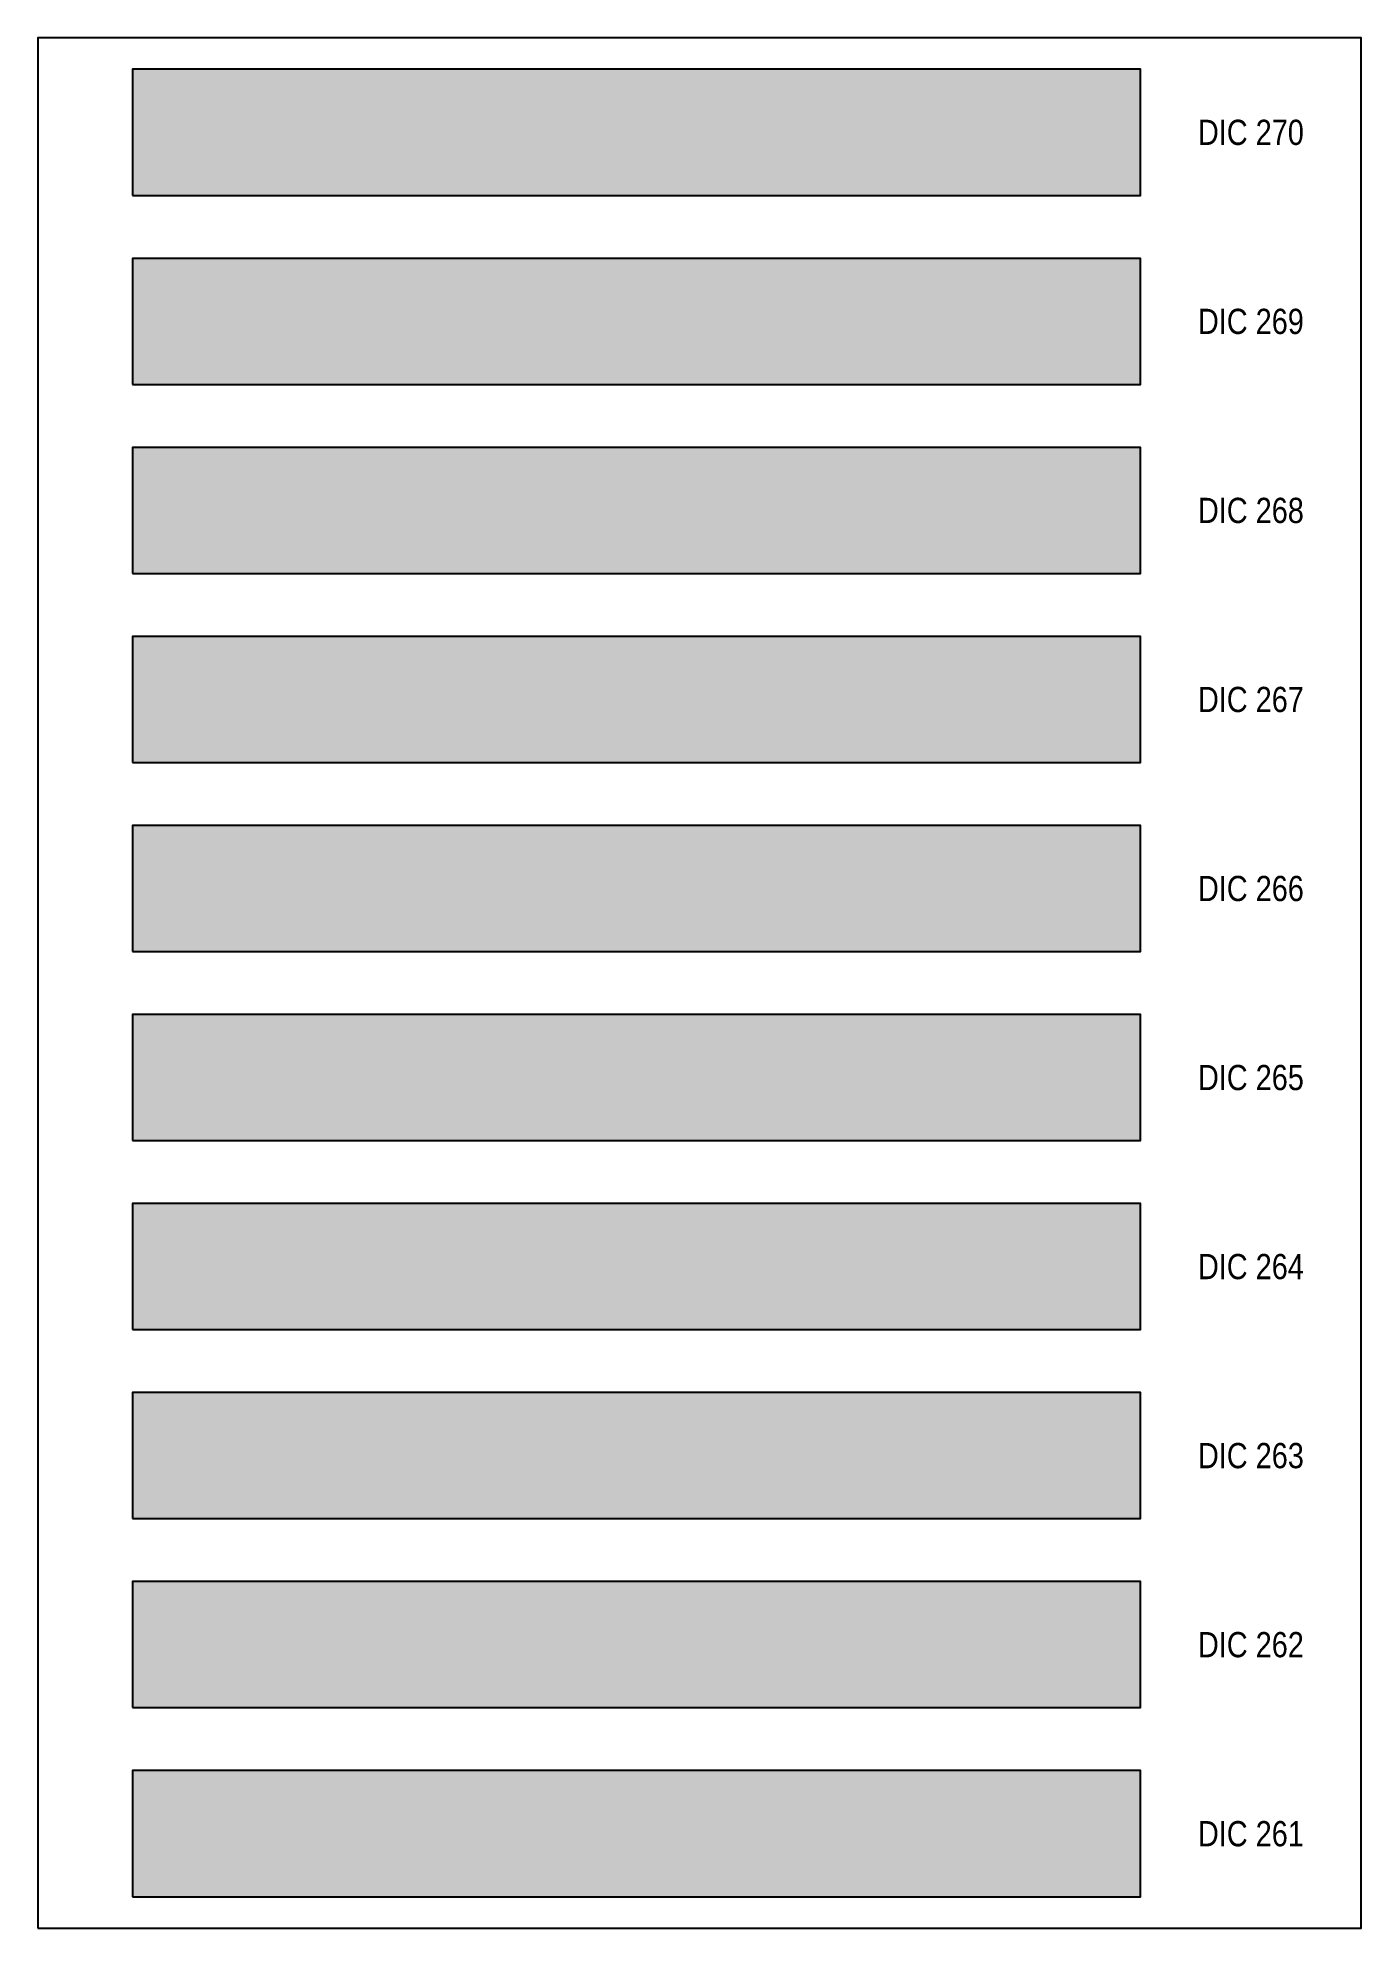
# Model space of a CAD drawing. Header units: millimetres. Extents: x -813692 to 807431, y 0 to 1813163.
# Drawn here: x 0 to 210, y 7800 to 8100 of the extents above; entities that cross this region are included whole.
import ezdxf
from ezdxf.enums import TextEntityAlignment as Align

# ---------------------------------------------------------------- set-up
doc = ezdxf.new("R2010")
doc.units = ezdxf.units.MM
doc.styles.get("Standard").update_dxf_attribs({"font": 'ARIALN.TTF'})

msp = doc.modelspace()

# ---------------------------------------------------------------- texts
at = {"layer": 'Defpoints', "color": 7, "ltscale": 100}
for s, p in [('DIC 270', (192.5, 8085)), ('DIC 270', (192.5, 8085)), ('DIC 269', (192.5, 8055)), ('DIC 269', (192.5, 8055)), ('DIC 268', (192.5, 8025)), ('DIC 268', (192.5, 8025)), ('DIC 267', (192.5, 7995)), ('DIC 267', (192.5, 7995)), ('DIC 266', (192.5, 7965)), ('DIC 266', (192.5, 7965)), ('DIC 265', (192.5, 7935)), ('DIC 265', (192.5, 7935)), ('DIC 264', (192.5, 7905)), ('DIC 264', (192.5, 7905)), ('DIC 263', (192.5, 7875)), ('DIC 263', (192.5, 7875)), ('DIC 262', (192.5, 7845)), ('DIC 262', (192.5, 7845)), ('DIC 261', (192.5, 7815)), ('DIC 261', (192.5, 7815))]:
    msp.add_text(s, height=4, dxfattribs=at).set_placement(p, align=Align.MIDDLE)

# ---------------------------------------------------------------- hatches: boundary and pattern name
at = {"layer": 'Defpoints', "ltscale": 100, "true_color": 0xdd568d}
msp.add_hatch(color=233, dxfattribs=at).paths.add_polyline_path([(15, 8075), (175, 8075), (175, 8095), (15, 8095)])
msp.add_hatch(color=233, dxfattribs=at).paths.add_polyline_path([(15, 8075), (175, 8075), (175, 8095), (15, 8095)])
at = {"layer": 'Defpoints', "ltscale": 100, "true_color": 0xd34c87}
msp.add_hatch(color=243, dxfattribs=at).paths.add_polyline_path([(15, 8045), (175, 8045), (175, 8065), (15, 8065)])
msp.add_hatch(color=243, dxfattribs=at).paths.add_polyline_path([(15, 8045), (175, 8045), (175, 8065), (15, 8065)])
at = {"layer": 'Defpoints', "ltscale": 100, "true_color": 0xe05998}
msp.add_hatch(color=233, dxfattribs=at).paths.add_polyline_path([(15, 8015), (175, 8015), (175, 8035), (15, 8035)])
msp.add_hatch(color=233, dxfattribs=at).paths.add_polyline_path([(15, 8015), (175, 8015), (175, 8035), (15, 8035)])
at = {"layer": 'Defpoints', "ltscale": 100, "true_color": 0xd4598f}
msp.add_hatch(color=233, dxfattribs=at).paths.add_polyline_path([(15, 7985), (175, 7985), (175, 8005), (15, 8005)])
msp.add_hatch(color=233, dxfattribs=at).paths.add_polyline_path([(15, 7985), (175, 7985), (175, 8005), (15, 8005)])
at = {"layer": 'Defpoints', "ltscale": 100, "true_color": 0xdd739a}
msp.add_hatch(color=233, dxfattribs=at).paths.add_polyline_path([(15, 7955), (175, 7955), (175, 7975), (15, 7975)])
msp.add_hatch(color=233, dxfattribs=at).paths.add_polyline_path([(15, 7955), (175, 7955), (175, 7975), (15, 7975)])
at = {"layer": 'Defpoints', "ltscale": 100, "true_color": 0xc46482}
msp.add_hatch(color=243, dxfattribs=at).paths.add_polyline_path([(15, 7925), (175, 7925), (175, 7945), (15, 7945)])
msp.add_hatch(color=243, dxfattribs=at).paths.add_polyline_path([(15, 7925), (175, 7925), (175, 7945), (15, 7945)])
at = {"layer": 'Defpoints', "ltscale": 100, "true_color": 0xbd537c}
msp.add_hatch(color=243, dxfattribs=at).paths.add_polyline_path([(15, 7895), (175, 7895), (175, 7915), (15, 7915)])
msp.add_hatch(color=243, dxfattribs=at).paths.add_polyline_path([(15, 7895), (175, 7895), (175, 7915), (15, 7915)])
at = {"layer": 'Defpoints', "ltscale": 100, "true_color": 0xc45d80}
msp.add_hatch(color=243, dxfattribs=at).paths.add_polyline_path([(15, 7865), (175, 7865), (175, 7885), (15, 7885)])
msp.add_hatch(color=243, dxfattribs=at).paths.add_polyline_path([(15, 7865), (175, 7865), (175, 7885), (15, 7885)])
at = {"layer": 'Defpoints', "ltscale": 100, "true_color": 0xd56c9f}
msp.add_hatch(color=233, dxfattribs=at).paths.add_polyline_path([(15, 7835), (175, 7835), (175, 7855), (15, 7855)])
msp.add_hatch(color=233, dxfattribs=at).paths.add_polyline_path([(15, 7835), (175, 7835), (175, 7855), (15, 7855)])
at = {"layer": 'Defpoints', "ltscale": 100, "true_color": 0xf187a1}
msp.add_hatch(color=241, dxfattribs=at).paths.add_polyline_path([(15, 7805), (175, 7805), (175, 7825), (15, 7825)])
msp.add_hatch(color=241, dxfattribs=at).paths.add_polyline_path([(15, 7805), (175, 7805), (175, 7825), (15, 7825)])

# ---------------------------------------------------------------- linework, layer by layer
at = {"layer": 'Defpoints', "color": 7, "ltscale": 100}
msp.add_lwpolyline([(0, 7800), (210, 7800), (210, 8100), (0, 8100)], close=True, dxfattribs=at)
msp.add_lwpolyline([(0, 7800), (210, 7800), (210, 8100), (0, 8100)], close=True, dxfattribs=at)
at = {"layer": 'Defpoints', "color": 233, "ltscale": 100, "true_color": 0xdd568d}
msp.add_lwpolyline([(15, 8075), (175, 8075), (175, 8095), (15, 8095)], close=True, dxfattribs=at)
msp.add_lwpolyline([(15, 8075), (175, 8075), (175, 8095), (15, 8095)], close=True, dxfattribs=at)
at = {"layer": 'Defpoints', "color": 243, "ltscale": 100, "true_color": 0xd34c87}
msp.add_lwpolyline([(15, 8045), (175, 8045), (175, 8065), (15, 8065)], close=True, dxfattribs=at)
msp.add_lwpolyline([(15, 8045), (175, 8045), (175, 8065), (15, 8065)], close=True, dxfattribs=at)
at = {"layer": 'Defpoints', "color": 233, "ltscale": 100, "true_color": 0xe05998}
msp.add_lwpolyline([(15, 8015), (175, 8015), (175, 8035), (15, 8035)], close=True, dxfattribs=at)
msp.add_lwpolyline([(15, 8015), (175, 8015), (175, 8035), (15, 8035)], close=True, dxfattribs=at)
at = {"layer": 'Defpoints', "color": 233, "ltscale": 100, "true_color": 0xd4598f}
msp.add_lwpolyline([(15, 7985), (175, 7985), (175, 8005), (15, 8005)], close=True, dxfattribs=at)
msp.add_lwpolyline([(15, 7985), (175, 7985), (175, 8005), (15, 8005)], close=True, dxfattribs=at)
at = {"layer": 'Defpoints', "color": 233, "ltscale": 100, "true_color": 0xdd739a}
msp.add_lwpolyline([(15, 7955), (175, 7955), (175, 7975), (15, 7975)], close=True, dxfattribs=at)
msp.add_lwpolyline([(15, 7955), (175, 7955), (175, 7975), (15, 7975)], close=True, dxfattribs=at)
at = {"layer": 'Defpoints', "color": 243, "ltscale": 100, "true_color": 0xc46482}
msp.add_lwpolyline([(15, 7925), (175, 7925), (175, 7945), (15, 7945)], close=True, dxfattribs=at)
msp.add_lwpolyline([(15, 7925), (175, 7925), (175, 7945), (15, 7945)], close=True, dxfattribs=at)
at = {"layer": 'Defpoints', "color": 243, "ltscale": 100, "true_color": 0xbd537c}
msp.add_lwpolyline([(15, 7895), (175, 7895), (175, 7915), (15, 7915)], close=True, dxfattribs=at)
msp.add_lwpolyline([(15, 7895), (175, 7895), (175, 7915), (15, 7915)], close=True, dxfattribs=at)
at = {"layer": 'Defpoints', "color": 243, "ltscale": 100, "true_color": 0xc45d80}
msp.add_lwpolyline([(15, 7865), (175, 7865), (175, 7885), (15, 7885)], close=True, dxfattribs=at)
msp.add_lwpolyline([(15, 7865), (175, 7865), (175, 7885), (15, 7885)], close=True, dxfattribs=at)
at = {"layer": 'Defpoints', "color": 233, "ltscale": 100, "true_color": 0xd56c9f}
msp.add_lwpolyline([(15, 7835), (175, 7835), (175, 7855), (15, 7855)], close=True, dxfattribs=at)
msp.add_lwpolyline([(15, 7835), (175, 7835), (175, 7855), (15, 7855)], close=True, dxfattribs=at)
at = {"layer": 'Defpoints', "color": 241, "ltscale": 100, "true_color": 0xf187a1}
msp.add_lwpolyline([(15, 7805), (175, 7805), (175, 7825), (15, 7825)], close=True, dxfattribs=at)
msp.add_lwpolyline([(15, 7805), (175, 7805), (175, 7825), (15, 7825)], close=True, dxfattribs=at)

msp.set_redraw_order([(e.dxf.handle, doc.entitydb.next_handle()) for e in msp.query("TEXT MTEXT ATTDEF DIMENSION ARC_DIMENSION")])  # texts and dimensions are drawn at this point

doc.saveas('drawing.dxf')
